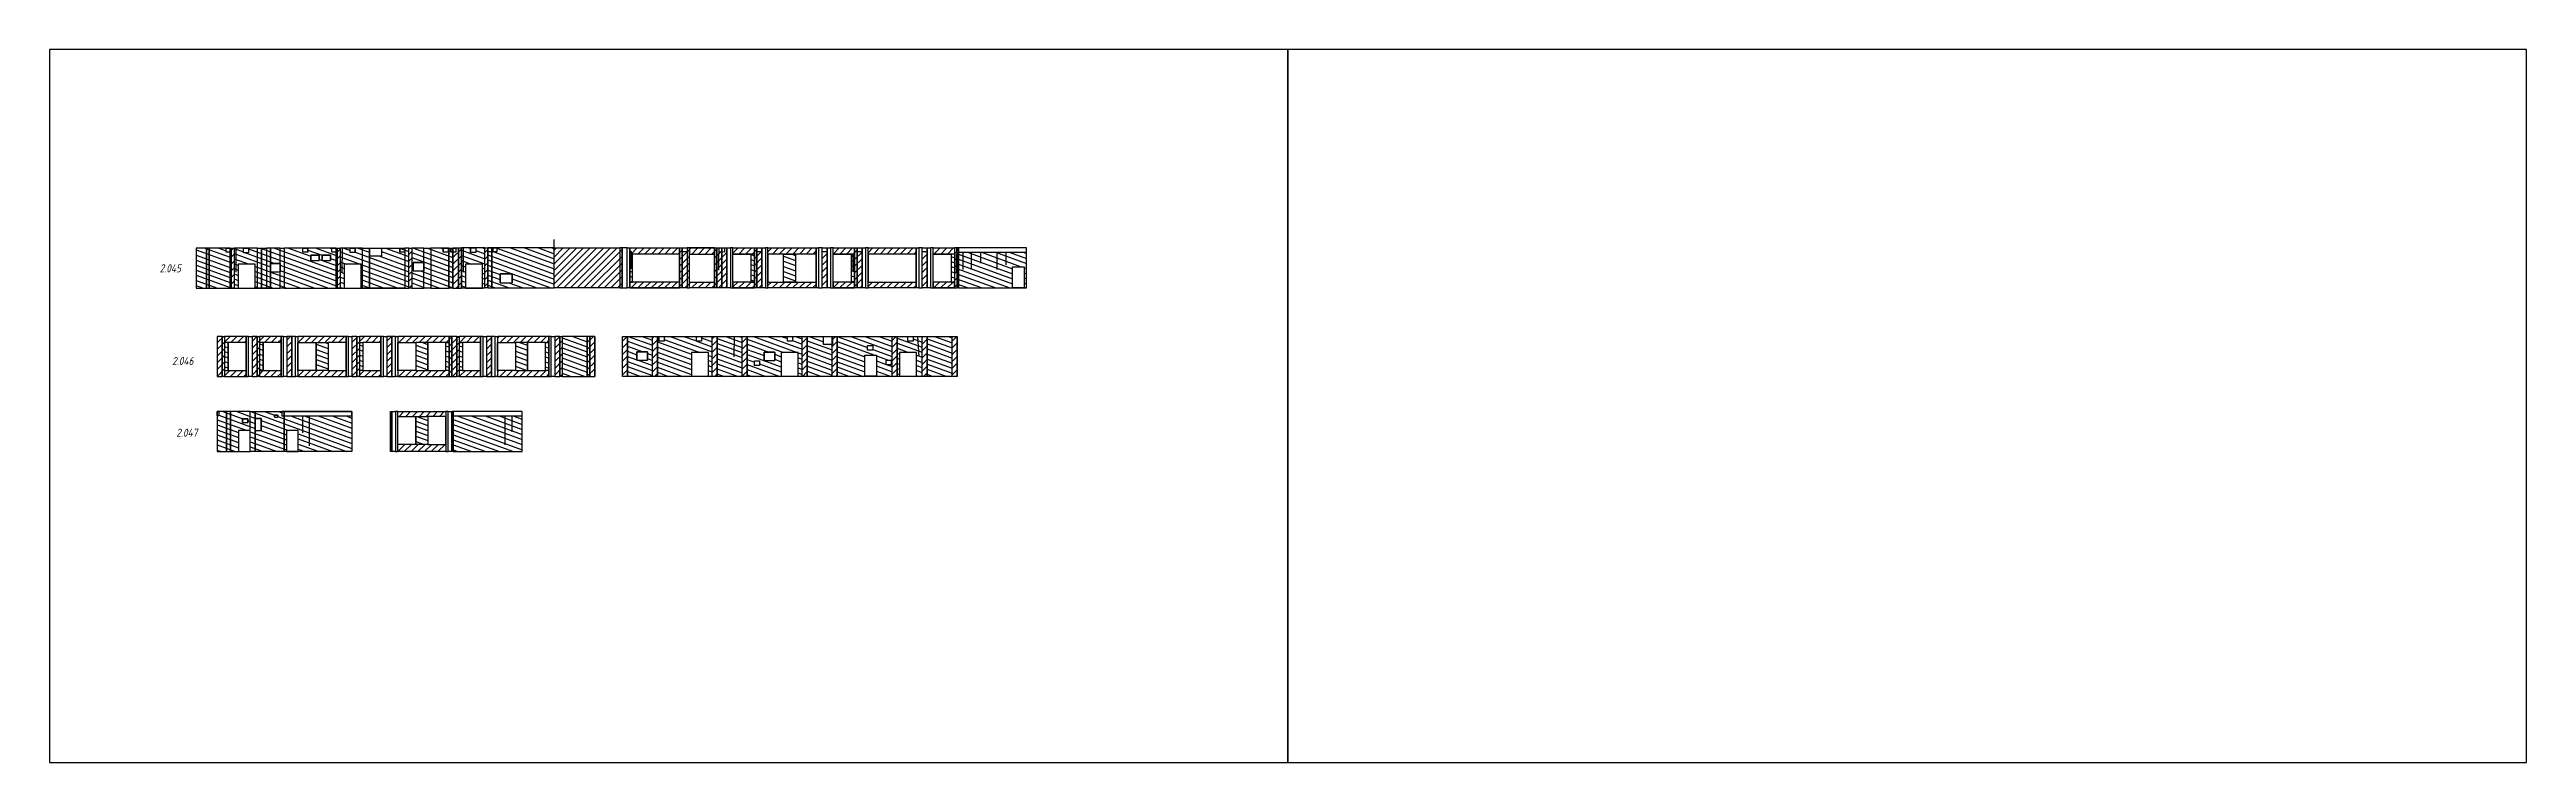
# Model space of a CAD drawing. Header units: millimetres. Extents: x -213536 to 1564669, y -45299 to 942238.
# Drawn here: x 153396 to 401352, y 70501 to 141845 of the extents above; entities that cross this region are included whole.
import ezdxf

# ---------------------------------------------------------------- set-up
doc = ezdxf.new("R2010")
doc.units = ezdxf.units.MM
doc.layers.add('1) мет уголки', color=6, linetype='Continuous')
doc.layers.add('1) серпянка', color=2, linetype='Continuous')
for name, color, linetype, lineweight in [('Марки помещений', 7, 'Continuous', 9), ('Стены', 7, 'Continuous', 9), ('Стены-1', 7, 'Continuous', 13)]:
    doc.layers.add(name, color=color, linetype=linetype, lineweight=lineweight)
doc.styles.add('ISOCPEUR_I_2', font='isocpeui.ttf', dxfattribs={"width": 0.85, "height": 2.3})
pattern_1 = [(45, (349869.95, 15383.3), (-336.7596, 336.7596), [])]

msp = doc.modelspace()

# ---------------------------------------------------------------- texts
at = {"layer": 'Марки помещений', "char_height": 800, "width": 3270.885, "attachment_point": 1, "style": 'ISOCPEUR_I_2'}
for s, insert in [('2.045', (164420.1, 120350.8)), ('2.046', (165670.2, 111082.9)), ('2.047', (166086.9, 103900.7))]:
    msp.add_mtext(s, dxfattribs=dict(at, insert=insert))

# ---------------------------------------------------------------- hatches: boundary and pattern name
at = {"lineweight": 30}
h = msp.add_hatch(dxfattribs=at)
h.set_pattern_fill('ANSI31', color=4, scale=150, angle=115)
h.paths.add_polyline_path([(169367.5, 121973.2), (169117.5, 121973.2), (169117.5, 117973.1), (169367.5, 117973.2)])
h.paths.add_polyline_path([(169117.5, 121973.2), (168067.5, 121973.2), (168067.5, 117972.9), (169117.5, 117973.1)])
h.paths.add_polyline_path([(171467.5, 121973.2), (169367.5, 121973.2), (169367.5, 117973.2), (171467.5, 117973.2)])
h.paths.add_polyline_path([(174217.5, 121973.2), (171867.5, 121973.2), (171867.5, 117973.2), (172267.5, 117973.2), (172267.5, 120367.2), (173967.5, 120367.2), (173967.5, 117973.2), (174217.5, 117973.2)])
h.paths.add_polyline_path([(174617.5, 121973.2), (174217.5, 121973.2), (174217.5, 117973.2), (174617.5, 117973.2)])
h.paths.add_polyline_path([(175117.5, 121973.2), (174617.5, 121973.2), (174617.5, 117973.2), (175117.5, 117973.2)])
h.paths.add_polyline_path([(175517.5, 121973.2), (175117.5, 121973.2), (175117.5, 117973.2), (175517.5, 117973.2)])
h.paths.add_polyline_path([(176467.5, 121973.2), (175517.5, 121973.2), (175517.5, 117973.2), (176467.5, 117973.2)])
h.paths.add_polyline_path([(176867.5, 121973.2), (176467.5, 121973.2), (176467.5, 117973.2), (176867.5, 117973.2)])
h.paths.add_polyline_path([(182079.5, 121973.2), (176867.5, 121973.2), (176867.5, 117973.2), (182079.5, 117973.2)])
h.paths.add_polyline_path([(182179.5, 121973.4), (182079.5, 121973.4), (182079.5, 117973.4), (182179.5, 117973.4)])
h.paths.add_polyline_path([(184723.7, 121979.4), (182479.5, 121979.4), (182479.5, 117979.4), (182879.5, 117979.4), (182879.5, 120373.4), (184579.5, 120373.4), (184579.5, 117979.4), (184723.7, 117979.4)])
h.paths.add_polyline_path([(185423.7, 121979.4), (184723.7, 121979.4), (184723.7, 117979.4), (185423.7, 117979.4)])
h.paths.add_polyline_path([(188973.7, 121979.4), (185423.7, 121979.4), (185423.7, 117979.4), (188973.7, 117979.4)])
h.paths.add_polyline_path([(189373.7, 121979.4), (188973.7, 121979.4), (188973.7, 117979.4), (189373.7, 117979.4)])
h.paths.add_polyline_path([(190873.7, 121979.4), (189673.7, 121979.4), (189673.7, 117979.4), (190873.7, 117979.4)])
h.paths.add_polyline_path([(191573.7, 121979.4), (190873.7, 121979.4), (190873.7, 117979.4), (191573.7, 117979.4)])
h.paths.add_polyline_path([(193373.7, 121979.4), (191573.7, 121979.4), (191573.7, 117979.4), (193373.7, 117979.4)])
h.paths.add_polyline_path([(193773.7, 121979.4), (193373.7, 121979.4), (193373.7, 117979.4), (193773.7, 117979.4)])
h.paths.add_polyline_path([(196973.7, 121985.4), (194623.7, 121985.4), (194623.7, 117985.4), (195023.7, 117985.4), (195023.7, 120379.4), (196723.7, 120379.4), (196723.7, 117985.4), (196973.7, 117985.4)])
h.paths.add_polyline_path([(197673.7, 121985.4), (197273.7, 121985.4), (197273.7, 117985.4), (197673.7, 117985.4)])
h.paths.add_polyline_path([(202873.7, 121985.4), (197673.7, 121985.4), (197673.7, 117985.4), (202873.7, 117985.4)])
h.paths.add_polyline_path([(203923.7, 121985.4), (202873.7, 121985.4), (202873.7, 117985.4), (203923.7, 117985.4)])
h.paths.add_polyline_path([(211751.9, 121373.4), (211473.7, 121373.4), (211473.7, 118573.4), (211751.9, 118573.4)])
h.paths.add_polyline_path([(223961.7, 121373.4), (223611.7, 121373.4), (223611.7, 118573.4), (223961.7, 118573.4)])
h.paths.add_polyline_path([(228083.6, 121373.4), (226883.6, 121373.4), (226883.6, 118573.4), (228083.6, 118573.4)])
h.paths.add_polyline_path([(233981.7, 121373.4), (233631.7, 121373.4), (233631.7, 118573.4), (233981.7, 118573.4)])
h.paths.add_polyline_path([(244001.7, 121373.4), (243651.7, 121373.4), (243651.7, 118573.4), (244001.7, 118573.4)])
h.paths.add_polyline_path([(251201.9, 121985.4), (244401.9, 121985.4), (244401.9, 117985.4), (251201.9, 117985.4)])
h.paths.add_polyline_path([(249800.9, 120103.4), (250956.9, 120103.4), (250956.9, 118003.4), (250956.9, 117997.4), (249800.9, 117997.4)], flags=16)
h.paths.add_polyline_path([(251201.9, 121985.4), (244180, 121985.4), (244180, 121555.4), (251201.9, 121555.4)])
h.paths.add_polyline_path([(172802.6, 121973.2), (173313.5, 121973.2), (173313.5, 121512.2), (172802.6, 121512.2)])
h.paths.add_polyline_path([(176467.5, 120443), (175517.5, 120443), (175517.5, 119592.2), (176467.5, 119592.2)])
h.paths.add_polyline_path([(180681.9, 120743.6), (181521.8, 120743.6), (181521.8, 121258.9), (180681.9, 121258.9)], flags=16)
h.paths.add_polyline_path([(179562.1, 120743.6), (180402, 120743.6), (180402, 121258.9), (179562.1, 121258.9)], flags=16)
h.paths.add_polyline_path([(183495.4, 121979.4), (184006.3, 121979.4), (184006.3, 121518.4), (183495.4, 121518.4)])
h.paths.add_polyline_path([(185423.7, 121979.4), (186623.7, 121979.4), (186623.7, 121179.4), (185423.7, 121179.4)])
h.paths.add_polyline_path([(195543.2, 121985.4), (196054.2, 121985.4), (196054.2, 121524.4), (195543.2, 121524.4)])
h.paths.add_polyline_path([(190873.7, 120533.3), (189807.7, 120533.3), (189807.7, 119694.4), (190873.7, 119694.4)])
h.paths.add_polyline_path([(198504.2, 118498.9), (199704.2, 118498.9), (199704.2, 119398.9), (198504.2, 119398.9)], flags=16)
h.paths.add_polyline_path([(197273.7, 121985.4), (197773.7, 121985.4), (197773.7, 121585.4), (197273.7, 121585.4)])
h.paths.add_polyline_path([(197673.7, 121985.4), (198173.7, 121985.4), (198173.7, 121585.4), (197673.7, 121585.4)])
h.paths.add_polyline_path([(193573.7, 121979.4), (194073.7, 121979.4), (194073.7, 121579.4), (193573.7, 121579.4)])
h.paths.add_polyline_path([(192799.7, 121979.4), (193299.7, 121979.4), (193299.7, 121579.4), (192799.7, 121579.4)])
h.paths.add_polyline_path([(178759.5, 121973.2), (179259.5, 121973.2), (179259.5, 121573.2), (178759.5, 121573.2)])
h.paths.add_polyline_path([(181667.8, 121973.2), (182167.8, 121973.2), (182167.8, 121573.2), (181667.8, 121573.2)])
h.paths.add_polyline_path([(171070.3, 121973.2), (171570.3, 121973.2), (171570.3, 121573.2), (171070.3, 121573.2)])
h = msp.add_hatch(dxfattribs=at)
h.set_pattern_fill('ANSI31', color=2, scale=150)
h.paths.add_polyline_path([(171867.5, 121973.2), (171567.5, 121973.2), (171567.5, 117973.2), (171867.5, 117973.2)])
h.paths.add_polyline_path([(182479.5, 121973.4), (182179.5, 121973.4), (182179.5, 117973.4), (182479.5, 117973.4)])
h.paths.add_polyline_path([(189673.7, 121979.4), (189373.7, 121979.4), (189373.7, 117979.4), (189673.7, 117979.4)])
h.paths.add_polyline_path([(194323.7, 121979.4), (194073.7, 121979.4), (194073.7, 121579.4), (193773.7, 121579.4), (193773.7, 117979.4), (194323.7, 117979.4)])
h.paths.add_polyline_path([(194623.7, 121979.4), (194323.7, 121979.4), (194323.7, 117979.4), (194623.7, 117979.4)])
h.paths.add_polyline_path([(197273.7, 121985.4), (196973.7, 121985.4), (196973.7, 117985.4), (197273.7, 117985.4)])
h.paths.add_polyline_path([(210473.7, 121985.4), (203923.7, 121985.4), (203923.7, 117985.4), (210473.7, 117985.4)])
h.paths.add_polyline_path([(210723.7, 121985.4), (210473.7, 121985.4), (210473.7, 117985.4), (210723.7, 117985.4)])
h.paths.add_polyline_path([(216473.7, 121985.4), (211473.7, 121985.4), (211473.7, 121373.4), (216473.7, 121373.4)])
h.paths.add_polyline_path([(216473.7, 118573.4), (211473.7, 118573.4), (211473.7, 117985.4), (216473.7, 117985.4)])
h.paths.add_polyline_path([(216723.7, 121985.4), (216473.7, 121985.4), (216473.7, 121373.4), (216473.7, 117985.4), (216723.7, 117985.4)])
h.paths.add_polyline_path([(217223.7, 121985.4), (216723.7, 121985.4), (216723.7, 117985.4), (217223.7, 117985.4)])
h.paths.add_polyline_path([(217473.7, 118573.4), (217473.7, 121985.4), (217223.7, 121985.4), (217223.7, 117985.4), (217473.7, 117985.4)])
h.paths.add_polyline_path([(219961.7, 118573.4), (217473.7, 118573.4), (217473.7, 117985.4), (219961.7, 117985.4)])
h.paths.add_polyline_path([(219961.7, 121985.4), (217473.7, 121985.4), (217473.7, 121373.4), (219961.7, 121373.4)])
h.paths.add_polyline_path([(220211.7, 121985.4), (219961.7, 121985.4), (219961.7, 121985.4), (219961.7, 121373.4), (219961.7, 117985.4), (220211.7, 117985.4)])
h.paths.add_polyline_path([(220711.7, 121985.4), (220211.7, 121985.4), (220211.7, 117985.4), (220711.7, 117985.4)])
h.paths.add_polyline_path([(221211.7, 121985.4), (220711.7, 121985.4), (220711.7, 117985.4), (221211.7, 117985.4)])
h.paths.add_polyline_path([(223961.7, 121985.4), (221811.7, 121985.4), (221811.7, 121373.4), (223961.7, 121373.4)])
h.paths.add_polyline_path([(223961.7, 118573.4), (221811.7, 118573.4), (221811.7, 117985.4), (223961.7, 117985.4)])
h.paths.add_polyline_path([(224711.7, 121985.4), (224211.7, 121985.4), (224211.7, 117985.4), (224711.7, 117985.4)])
h.paths.add_polyline_path([(224211.7, 121985.4), (223961.7, 121985.4), (223961.7, 121373.4), (223961.7, 117985.4), (224211.7, 117985.4)])
h.paths.add_polyline_path([(230131.7, 118573.4), (228083.6, 118573.4), (228083.6, 118573.4), (226883.6, 118573.4), (225311.7, 118573.4), (225311.7, 117985.4), (230131.7, 117985.4)])
h.paths.add_polyline_path([(230131.7, 121985.4), (225311.7, 121985.4), (225311.7, 121373.4), (230131.7, 121373.4)])
h.paths.add_polyline_path([(231231.7, 121985.4), (230731.7, 121985.4), (230731.7, 117985.4), (231231.7, 117985.4)])
h.paths.add_polyline_path([(233981.7, 121985.4), (231831.7, 121985.4), (231831.7, 121373.4), (233981.7, 121373.4)])
h.paths.add_polyline_path([(233981.7, 118573.4), (233631.7, 118573.4), (231831.7, 118573.4), (231831.7, 117985.4), (233981.7, 117985.4)])
h.paths.add_polyline_path([(234231.7, 121985.4), (233981.7, 121985.4), (233981.7, 121373.4), (233981.7, 117985.4), (234231.7, 117985.4)])
h.paths.add_polyline_path([(234731.7, 121985.4), (234231.7, 121985.4), (234231.7, 117985.4), (234731.7, 117985.4)])
h.paths.add_polyline_path([(240151.7, 118573.4), (235331.7, 118573.4), (235331.7, 117985.4), (240151.7, 117985.4)])
h.paths.add_polyline_path([(240151.7, 121985.4), (235331.7, 121985.4), (235331.7, 121373.4), (240151.7, 121373.4)])
h.paths.add_polyline_path([(241251.7, 121985.4), (240751.7, 121985.4), (240751.7, 117985.4), (241251.7, 117985.4)])
h.paths.add_polyline_path([(244001.7, 121985.4), (241851.7, 121985.4), (241851.7, 121373.4), (244001.7, 121373.4)])
h.paths.add_polyline_path([(244001.7, 118573.4), (243651.7, 118573.4), (241851.7, 118573.4), (241851.7, 117985.4), (244001.7, 117985.4)])
h.paths.add_polyline_path([(244251.9, 121985.4), (244001.7, 121985.4), (244001.7, 117985.4), (244251.9, 117985.4)])
h.paths.add_polyline_path([(244401.9, 121985.4), (244251.9, 121985.4), (244251.9, 117985.4), (244401.9, 117985.4)])
h.paths.add_polyline_path([(240751.7, 121985.4), (241251.7, 121985.4), (241251.7, 121585.4), (240751.7, 121585.4)], flags=17)
h.paths.add_polyline_path([(234231.7, 121985.4), (234731.7, 121985.4), (234731.7, 121585.4), (234231.7, 121585.4)], flags=17)
h.paths.add_polyline_path([(224211.7, 121985.4), (224711.7, 121985.4), (224711.7, 121585.4), (224211.7, 121585.4)], flags=17)
h.paths.add_polyline_path([(230731.7, 121985.4), (231231.7, 121985.4), (231231.7, 121585.4), (230731.7, 121585.4)], flags=17)
h.paths.add_polyline_path([(216723.7, 121985.4), (217223.7, 121985.4), (217223.7, 121585.4), (216723.7, 121585.4)], flags=17)
h.paths.add_polyline_path([(220211.7, 121985.7), (221211.7, 121985.7), (221211.7, 121585.7), (220211.7, 121585.7)])
h = msp.add_hatch(dxfattribs=at)
h.set_pattern_fill('ANSI31', color=2, scale=150)
h.set_pattern_definition(pattern_1)
h.paths.add_polyline_path([(238245.5, 113136), (237745.5, 113136), (237745.5, 109136), (238245.5, 109136)])
h.paths.add_polyline_path([(241245.5, 113136), (240745.5, 113136), (240745.5, 109136), (241245.5, 109136)])
h.paths.add_polyline_path([(244245.5, 113136), (243745.5, 113136), (243745.5, 109136), (244245.5, 109136)])
h.paths.add_polyline_path([(211245.5, 113136), (210745.5, 113136), (210745.5, 109136), (211245.5, 109136)])
h.paths.add_polyline_path([(214245.5, 113136), (213745.5, 113136), (213745.5, 109136), (214245.5, 109136)])
h.paths.add_polyline_path([(220245.5, 113136), (219745.5, 113136), (219745.5, 109136), (220245.5, 109136)])
h.paths.add_polyline_path([(223245.5, 113136), (222745.5, 113136), (222745.5, 109136), (223245.5, 109136)])
h.paths.add_polyline_path([(229245.5, 113136), (228745.5, 113136), (228745.5, 109136), (229245.5, 109136)])
h.paths.add_polyline_path([(232245.5, 113136), (231745.5, 113136), (231745.5, 109136), (232245.5, 109136)])
h.paths.add_polyline_path([(170673.8, 113124), (170173.8, 113124), (170173.8, 109124), (170673.8, 109124)])
h.paths.add_polyline_path([(170923.8, 113124), (170673.8, 113124), (170673.8, 109124), (170923.8, 109124)])
h.paths.add_polyline_path([(173073.8, 113130), (170923.8, 113130), (170923.8, 112524), (171273.8, 112524), (173073.8, 112524)])
h.paths.add_polyline_path([(173073.8, 109724), (171273.8, 109724), (170923.8, 109724), (170923.8, 109130), (173073.8, 109130)])
h.paths.add_polyline_path([(174167.8, 113124), (173667.8, 113124), (173667.8, 109124), (174167.8, 109124)])
h.paths.add_polyline_path([(174417.8, 113124), (174167.8, 113124), (174167.8, 109124), (174417.8, 109124)])
h.paths.add_polyline_path([(176567.8, 109718), (174767.8, 109718), (174417.8, 109718), (174417.8, 109124), (176567.8, 109124)])
h.paths.add_polyline_path([(176567.8, 113124), (174417.8, 113124), (174417.8, 112518), (174767.8, 112518), (176567.8, 112518)])
h.paths.add_polyline_path([(177661.8, 113118), (177161.8, 113118), (177161.8, 109118), (177661.8, 109118)])
h.paths.add_polyline_path([(183075.8, 109724), (181275.8, 109724), (180075.8, 109724), (178255.8, 109724), (178255.8, 109118), (183075.8, 109118)])
h.paths.add_polyline_path([(183075.8, 113118), (178255.8, 113118), (178255.8, 112524), (180075.8, 112524), (181275.8, 112524), (183075.8, 112524)])
h.paths.add_polyline_path([(184169.8, 113112), (183669.8, 113112), (183669.8, 109112), (184169.8, 109112)])
h.paths.add_polyline_path([(184419.8, 113112), (184169.8, 113112), (184169.8, 109112), (184419.8, 109112)])
h.paths.add_polyline_path([(186569.8, 113112), (184431.8, 113112), (184431.8, 112524), (184769.8, 112524), (186569.8, 112524)])
h.paths.add_polyline_path([(186569.8, 109724), (184769.8, 109724), (184431.8, 109724), (184431.8, 109112), (186569.8, 109112)])
h.paths.add_polyline_path([(187663.8, 113124), (187163.8, 113124), (187163.8, 109124), (187663.8, 109124)])
h.paths.add_polyline_path([(193407.8, 109724), (193057.8, 109724), (191257.8, 109724), (190057.8, 109724), (188257.8, 109724), (188257.8, 109124), (193407.8, 109124)])
h.paths.add_polyline_path([(193407.8, 113124), (188257.8, 113124), (188257.8, 112524), (190057.8, 112524), (191257.8, 112524), (193057.8, 112524), (193407.8, 112524)])
h.paths.add_polyline_path([(196545.8, 113124), (194407.8, 113124), (194407.8, 112536), (194745.8, 112536), (196545.8, 112536)])
h.paths.add_polyline_path([(193657.8, 113124), (193407.8, 113124), (193407.8, 112524), (193407.8, 109124), (193657.8, 109124)])
h.paths.add_polyline_path([(194157.8, 113124), (193657.8, 113124), (193657.8, 109124), (194157.8, 109124)])
h.paths.add_polyline_path([(194407.8, 113124), (194157.8, 113124), (194157.8, 109124), (194407.8, 109124)])
h.paths.add_polyline_path([(196545.8, 109736), (194745.8, 109736), (194407.8, 109736), (194407.8, 109124), (196545.8, 109124)])
h.paths.add_polyline_path([(197639.8, 113136), (197139.8, 113136), (197139.8, 109136), (197639.8, 109136)])
h.paths.add_polyline_path([(203383.8, 109736), (203033.8, 109736), (201233.8, 109736), (200033.8, 109736), (198233.8, 109736), (198233.8, 109136), (203383.8, 109136)])
h.paths.add_polyline_path([(203383.8, 113136), (198233.8, 113136), (198233.8, 112536), (200033.8, 112536), (201233.8, 112536), (203033.8, 112536), (203383.8, 112536)])
h.paths.add_polyline_path([(204477.8, 113136), (203977.8, 113136), (203977.8, 109136), (204477.8, 109136)])
h.paths.add_polyline_path([(204727.8, 113136), (204477.8, 113136), (204477.8, 109136), (204727.8, 109136)])
h.paths.add_polyline_path([(207477.8, 113136), (207227.8, 113136), (207227.8, 109136), (207477.8, 109136)])
h.paths.add_polyline_path([(207977.8, 113136), (207477.8, 113136), (207477.8, 109136), (207977.8, 109136)])
h = msp.add_hatch(dxfattribs=at)
h.set_pattern_fill('ANSI31', color=4, scale=150, angle=115)
h.paths.add_polyline_path([(231745.5, 113136), (229245.5, 113136), (229245.5, 109136), (231745.5, 109136)])
h.paths.add_polyline_path([(237745.5, 113136), (232245.5, 113136), (232245.5, 109136), (235019.5, 109136), (235019.5, 111248), (236175.5, 111248), (236175.5, 109136), (237745.5, 109136)])
h.paths.add_polyline_path([(240745.5, 113136), (238245.5, 113136), (238245.5, 109136), (238483, 109136), (238483, 111542), (240183, 111542), (240183, 109136), (240745.5, 109136)])
h.paths.add_polyline_path([(243745.5, 113136), (241245.5, 113136), (241245.5, 109136), (243745.5, 109136)])
h.paths.add_polyline_path([(213745.5, 113136), (211245.5, 113136), (211245.5, 109136), (213745.5, 109136)])
h.paths.add_polyline_path([(217651.5, 111542), (219351.5, 111542), (219351.5, 109136), (219745.5, 109136), (219745.5, 113136), (214245.5, 113136), (214245.5, 109136), (217651.5, 109136)])
h.paths.add_polyline_path([(222745.5, 113136), (220245.5, 113136), (220245.5, 109136), (222745.5, 109136)])
h.paths.add_polyline_path([(228745.5, 113136), (223245.5, 113136), (223245.5, 109136), (226651.5, 109136), (226651.5, 111542), (228351.5, 111542), (228351.5, 109136), (228745.5, 109136)])
h.paths.add_polyline_path([(171273.8, 112524), (170923.8, 112524), (170923.8, 109724), (171273.8, 109724)])
h.paths.add_polyline_path([(174767.8, 112518), (174417.8, 112518), (174417.8, 109718), (174767.8, 109718)])
h.paths.add_polyline_path([(181275.8, 112524), (180075.8, 112524), (180075.8, 109724), (181275.8, 109724)])
h.paths.add_polyline_path([(184769.8, 112524), (184431.8, 112524), (184431.8, 109724), (184769.8, 109724)])
h.paths.add_polyline_path([(191257.8, 112524), (190057.8, 112524), (190057.8, 109724), (191257.8, 109724)])
h.paths.add_polyline_path([(193407.8, 112524), (193057.8, 112524), (193057.8, 109724), (193407.8, 109724)])
h.paths.add_polyline_path([(194745.8, 112536), (194407.8, 112536), (194407.8, 109736), (194745.8, 109736)])
h.paths.add_polyline_path([(201233.8, 112536), (200033.8, 112536), (200033.8, 109736), (201233.8, 109736)])
h.paths.add_polyline_path([(203383.8, 112536), (203033.8, 112536), (203033.8, 109736), (203383.8, 109736)])
h.paths.add_polyline_path([(207227.8, 113136), (204727.8, 113136), (204727.8, 109136), (207227.8, 109136)])
h.paths.add_polyline_path([(239325.1, 113136), (239836.1, 113136), (239836.1, 112675.1), (239325.1, 112675.1)])
h.paths.add_polyline_path([(237146.3, 110754), (237657.2, 110754), (237657.2, 110293), (237146.3, 110293)], flags=16)
h.paths.add_polyline_path([(235291.3, 112211.5), (235802.2, 112211.5), (235802.2, 111750.5), (235291.3, 111750.5)], flags=16)
h.paths.add_polyline_path([(227255.6, 113136), (227766.5, 113136), (227766.5, 112675.1), (227255.6, 112675.1)])
h.paths.add_polyline_path([(230890.5, 113136), (231773.4, 113136), (231773.4, 112339.4), (230890.5, 112339.4)])
h.paths.add_polyline_path([(225989.2, 111570), (224923.3, 111570), (224923.3, 110731.2), (225989.2, 110731.2)], flags=16)
h.paths.add_polyline_path([(223962.3, 110694.4), (224473.3, 110694.4), (224473.3, 110233.4), (223962.3, 110233.4)], flags=16)
h.paths.add_polyline_path([(218162.4, 113136), (218673.4, 113136), (218673.4, 112675.1), (218162.4, 112675.1)])
h.paths.add_polyline_path([(214413.8, 113136), (214924.7, 113136), (214924.7, 112675.1), (214413.8, 112675.1)])
h.paths.add_polyline_path([(213248.5, 111591), (212182.5, 111591), (212182.5, 110752.2), (213248.5, 110752.2)], flags=16)
h = msp.add_hatch(dxfattribs=at)
h.set_pattern_fill('ANSI31', color=4, scale=150, angle=115)
h.paths.add_polyline_path([(191258, 105132.2), (190058, 105132.2), (190058, 102332.2), (191258, 102332.2)])
h.paths.add_polyline_path([(171523.8, 105607.4), (171123.8, 105607.4), (171123.8, 101607.4), (171523.8, 101607.4)])
h.paths.add_polyline_path([(173473.8, 105607.4), (171523.8, 105607.4), (171523.8, 101607.4), (172317.8, 101607.4), (172317.8, 103713.4), (173473.8, 103713.4)])
h.paths.add_polyline_path([(173967.8, 105607.4), (173473.8, 105607.4), (173473.8, 101607.4), (173967.8, 101607.4)])
h.paths.add_polyline_path([(176867.8, 105607.4), (173967.8, 105607.4), (173967.8, 101607.4), (176867.8, 101607.4)])
h.paths.add_polyline_path([(183667.8, 105607.4), (176867.8, 105607.4), (176867.8, 101607.4), (183667.8, 101607.4)])
h.paths.add_polyline_path([(178268.8, 103725.4), (178268.8, 101625.4), (178268.8, 101619.4), (177112.8, 101619.4), (177112.8, 103725.4)], flags=16)
h.paths.add_polyline_path([(171123.8, 105607.4), (170173.8, 105607.4), (170173.8, 101607.4), (171123.8, 101607.4)])
h.paths.add_polyline_path([(193810.5, 105606.2), (193810.5, 101606.2), (200710.5, 101606.2), (200710.5, 105606.2)])
h.paths.add_polyline_path([(173967.8, 103729.4), (174567.8, 103729.4), (174567.8, 104929.4), (173967.8, 104929.4)])
h.paths.add_polyline_path([(175913.9, 105044.3), (176245.2, 105044.3), (176245.2, 105271.3), (175913.9, 105271.3)], flags=16)
h.paths.add_polyline_path([(183667.8, 105607.4), (176645.9, 105607.4), (176645.9, 105177.4), (183667.8, 105177.4)])
h.paths.add_polyline_path([(200710.5, 105606.2), (193688.6, 105606.2), (193688.6, 105176.2), (200710.5, 105176.2)])
h.paths.add_polyline_path([(170173.8, 105607.4), (170357.2, 105607.4), (170357.2, 105180), (170173.8, 105180)])
h.paths.add_polyline_path([(172715.4, 104532.8), (173258.4, 104532.8), (173258.4, 104885.9), (172715.4, 104885.9)], flags=16)
h = msp.add_hatch(dxfattribs=at)
h.set_pattern_fill('ANSI31', color=2, scale=150)
h.set_pattern_definition(pattern_1)
h.paths.add_polyline_path([(193058, 105607.4), (188258, 105607.4), (188258, 105132.2), (190058, 105132.2), (191258, 105132.2), (193058, 105132.2)])
h.paths.add_polyline_path([(193058, 102332.2), (191258, 102332.2), (190058, 102332.2), (188258, 102332.2), (188258, 101607.4), (193058, 101607.4)])
h.paths.add_polyline_path([(187667.5, 105607.4), (187517.5, 105607.4), (187517.5, 101607.4), (187667.5, 101607.4)])
h.paths.add_polyline_path([(193810.5, 105606.2), (193660.5, 105606.2), (193660.5, 101606.2), (193810.5, 101606.2)])

# ---------------------------------------------------------------- linework, layer by layer
at = {"color": 4, "lineweight": 30}
for p, q in [((168067.5, 117972.9), (169117.5, 117973.1)), ((169117.5, 117973.1), (169367.5, 117973.2)), ((169367.5, 117973.2), (171467.5, 117973.2)), ((171467.5, 117973.2), (171567.5, 117973.2)), ((182079.5, 117973.4), (182179.5, 117973.4)), ((184723.7, 117979.4), (185423.7, 117979.4)), ((185423.7, 117979.4), (188973.7, 117979.4)), ((188973.7, 117979.4), (189373.7, 117979.4))]:
    msp.add_line(p, q, dxfattribs=at)
at = {"color": 2, "lineweight": 30}
for points in [[(153395.9, 70500.8), (277374, 70500.8), (277374, 141844.5), (153395.9, 141844.5)], [(277374, 70500.8), (401352.1, 70500.8), (401352.1, 141844.5), (277374, 141844.5)], [(171567.5, 121973.2), (171867.5, 121973.2), (171867.5, 117973.2), (171567.5, 117973.2)], [(182179.5, 121973.4), (182479.5, 121973.4), (182479.5, 117973.4), (182179.5, 117973.4)], [(189373.7, 121979.4), (189673.7, 121979.4), (189673.7, 117979.4), (189373.7, 117979.4)], [(193773.7, 117979.4), (194323.7, 117979.4), (194323.7, 121979.4), (193773.7, 121979.4)], [(194623.7, 117979.4), (194623.7, 121979.4), (194323.7, 121979.4), (194323.7, 117979.4)], [(196973.7, 121985.4), (197273.7, 121985.4), (197273.7, 117985.4), (196973.7, 117985.4)], [(203923.7, 117985.4), (203923.7, 121985.4), (210473.7, 121985.4), (210473.7, 117985.4)], [(210473.7, 117985.4), (210723.7, 117985.4), (210723.7, 121985.4), (210473.7, 121985.4)], [(216473.7, 117985.4), (211473.7, 117985.4), (211473.7, 121985.4), (216473.7, 121985.4)], [(216473.7, 121373.4), (211473.7, 121373.4), (211473.7, 121985.4), (216473.7, 121985.4)], [(216473.7, 117985.4), (216473.7, 121985.4), (216723.7, 121985.4), (216723.7, 117985.4)], [(217223.7, 117985.4), (216723.7, 117985.4), (216723.7, 121985.4), (217223.7, 121985.4)], [(217473.7, 117985.4), (217473.7, 121985.4), (217223.7, 121985.4), (217223.7, 117985.4)], [(219961.7, 117985.4), (217473.7, 117985.4), (217473.7, 121985.4), (219961.7, 121985.4)], [(219961.7, 121985.4), (217473.7, 121985.4), (217473.7, 121373.4), (219961.7, 121373.4)], [(219961.7, 117985.4), (219961.7, 121985.4), (220211.7, 121985.4), (220211.7, 117985.4)], [(220711.7, 117985.4), (220211.7, 117985.4), (220211.7, 121985.4), (220711.7, 121985.4)], [(221211.7, 117985.4), (220711.7, 117985.4), (220711.7, 121985.4), (221211.7, 121985.4)], [(223961.7, 117985.4), (221811.7, 117985.4), (221811.7, 121985.4), (223961.7, 121985.4)], [(223961.7, 121373.4), (221811.7, 121373.4), (221811.7, 121985.4), (223961.7, 121985.4)], [(223961.7, 117985.4), (223961.7, 121985.4), (224211.7, 121985.4), (224211.7, 117985.4)], [(224711.7, 117985.4), (224211.7, 117985.4), (224211.7, 121985.4), (224711.7, 121985.4)], [(230131.7, 117985.4), (225311.7, 117985.4), (225311.7, 121985.4), (230131.7, 121985.4)], [(231231.7, 117985.4), (230731.7, 117985.4), (230731.7, 121985.4), (231231.7, 121985.4)], [(233981.7, 117985.4), (231831.7, 117985.4), (231831.7, 121985.4), (233981.7, 121985.4)], [(233981.7, 121373.4), (231831.7, 121373.4), (231831.7, 121985.4), (233981.7, 121985.4)], [(233981.7, 117985.4), (233981.7, 121985.4), (234231.7, 121985.4), (234231.7, 117985.4)], [(234731.7, 117985.4), (234231.7, 117985.4), (234231.7, 121985.4), (234731.7, 121985.4)], [(240151.7, 117985.4), (235331.7, 117985.4), (235331.7, 121985.4), (240151.7, 121985.4)], [(241251.7, 117985.4), (240751.7, 117985.4), (240751.7, 121985.4), (241251.7, 121985.4)], [(244001.7, 117985.4), (241851.7, 117985.4), (241851.7, 121985.4), (244001.7, 121985.4)], [(244001.7, 121373.4), (241851.7, 121373.4), (241851.7, 121985.4), (244001.7, 121985.4)], [(244251.9, 117985.4), (244251.9, 121985.4), (244001.7, 121985.4), (244001.7, 117985.4)], [(244401.9, 117985.4), (244251.9, 117985.4), (244251.9, 121985.4), (244401.9, 121985.4)], [(223611.7, 118573.4), (221811.7, 118573.4), (221811.7, 121373.4), (223611.7, 121373.4)], [(230131.7, 121373.4), (225311.7, 121373.4), (225311.7, 118573.4), (230131.7, 118573.4)], [(228083.6, 118573.4), (226883.6, 118573.4), (226883.6, 121373.4), (228083.6, 121373.4)], [(233631.7, 118573.4), (231831.7, 118573.4), (231831.7, 121373.4), (233631.7, 121373.4)], [(240151.7, 121373.4), (235331.7, 121373.4), (235331.7, 118573.4), (240151.7, 118573.4)], [(243651.7, 118573.4), (241851.7, 118573.4), (241851.7, 121373.4), (243651.7, 121373.4)], [(216473.7, 118573.4), (211473.7, 118573.4), (211473.7, 117985.4), (216473.7, 117985.4)], [(219961.7, 117985.4), (217473.7, 117985.4), (217473.7, 118573.4), (219961.7, 118573.4)], [(223961.7, 118573.4), (221811.7, 118573.4), (221811.7, 117985.4), (223961.7, 117985.4)], [(233981.7, 118573.4), (231831.7, 118573.4), (231831.7, 117985.4), (233981.7, 117985.4)], [(244001.7, 118573.4), (241851.7, 118573.4), (241851.7, 117985.4), (244001.7, 117985.4)], [(170173.8, 109124), (170673.8, 109124), (170673.8, 113124), (170173.8, 113124)], [(170673.8, 109124), (170673.8, 113124), (170923.8, 113124), (170923.8, 109124)], [(173667.8, 109124), (174167.8, 109124), (174167.8, 113124), (173667.8, 113124)], [(174167.8, 109124), (174167.8, 113124), (174417.8, 113124), (174417.8, 109124)], [(174417.8, 109124), (176567.8, 109124), (176567.8, 113124), (174417.8, 113124)], [(177161.8, 109118), (177661.8, 109118), (177661.8, 113118), (177161.8, 113118)], [(178255.8, 109118), (183075.8, 109118), (183075.8, 113118), (178255.8, 113118)], [(178255.8, 112524), (180075.8, 112524), (180075.8, 109724), (178255.8, 109724)], [(181275.8, 109724), (183075.8, 109724), (183075.8, 112524), (181275.8, 112524)], [(183669.8, 109112), (184169.8, 109112), (184169.8, 113112), (183669.8, 113112)], [(184169.8, 109112), (184169.8, 113112), (184419.8, 113112), (184419.8, 109112)], [(184431.8, 109112), (186569.8, 109112), (186569.8, 113112), (184431.8, 113112)], [(184769.8, 109724), (186569.8, 109724), (186569.8, 112524), (184769.8, 112524)], [(187163.8, 109124), (187663.8, 109124), (187663.8, 113124), (187163.8, 113124)], [(188257.8, 109124), (193407.8, 109124), (193407.8, 113124), (188257.8, 113124)], [(190057.8, 109724), (188257.8, 109724), (188257.8, 112524), (190057.8, 112524)], [(191257.8, 109724), (193057.8, 109724), (193057.8, 112524), (191257.8, 112524)], [(193657.8, 109124), (193657.8, 113124), (193407.8, 113124), (193407.8, 109124)], [(193657.8, 109124), (194157.8, 109124), (194157.8, 113124), (193657.8, 113124)], [(194157.8, 109124), (194157.8, 113124), (194407.8, 113124), (194407.8, 109124)], [(194407.8, 109124), (196545.8, 109124), (196545.8, 113124), (194407.8, 113124)], [(194745.8, 109736), (196545.8, 109736), (196545.8, 112536), (194745.8, 112536)], [(197139.8, 109136), (197639.8, 109136), (197639.8, 113136), (197139.8, 113136)], [(198233.8, 109136), (203383.8, 109136), (203383.8, 113136), (198233.8, 113136)], [(200033.8, 109736), (198233.8, 109736), (198233.8, 112536), (200033.8, 112536)], [(201233.8, 109736), (203033.8, 109736), (203033.8, 112536), (201233.8, 112536)], [(203977.8, 109136), (204477.8, 109136), (204477.8, 113136), (203977.8, 113136)], [(204477.8, 109136), (204477.8, 113136), (204727.8, 113136), (204727.8, 109136)], [(207477.8, 109136), (207477.8, 113136), (207227.8, 113136), (207227.8, 109136)], [(207477.8, 109136), (207977.8, 109136), (207977.8, 113136), (207477.8, 113136)], [(210745.5, 113136), (244245.5, 113136), (244245.5, 109136), (210745.5, 109136)], [(211245.5, 109136), (210745.5, 109136), (210745.5, 113136), (211245.5, 113136)], [(214245.5, 109136), (213745.5, 109136), (213745.5, 113136), (214245.5, 113136)], [(220245.5, 109136), (219745.5, 109136), (219745.5, 113136), (220245.5, 113136)], [(223245.5, 109136), (222745.5, 109136), (222745.5, 113136), (223245.5, 113136)], [(229245.5, 109136), (228745.5, 109136), (228745.5, 113136), (229245.5, 113136)], [(232245.5, 109136), (231745.5, 109136), (231745.5, 113136), (232245.5, 113136)], [(238245.5, 109136), (237745.5, 109136), (237745.5, 113136), (238245.5, 113136)], [(241245.5, 109136), (240745.5, 109136), (240745.5, 113136), (241245.5, 113136)], [(244245.5, 109136), (243745.5, 109136), (243745.5, 113136), (244245.5, 113136)], [(187517.5, 105607.4), (187667.5, 105607.4), (187667.5, 101607.4), (187517.5, 101607.4)], [(188258, 105607.4), (193058, 105607.4), (193058, 101607.4), (188258, 101607.4)], [(190058, 102332.2), (188258, 102332.2), (188258, 105132.2), (190058, 105132.2)], [(191258, 102332.2), (193058, 102332.2), (193058, 105132.2), (191258, 105132.2)], [(193810.5, 101606.2), (193660.5, 101606.2), (193660.5, 105606.2), (193810.5, 105606.2)]]:
    msp.add_lwpolyline(points, close=True, dxfattribs=at)
at = {"color": 4, "lineweight": 30}
for points in [[(168067.5, 117972.9), (169117.5, 117972.9), (169117.5, 121973.2), (168067.5, 121973.2)], [(169117.5, 117973.1), (169367.5, 117973.1), (169367.5, 121973.2), (169117.5, 121973.2)], [(169367.5, 117973.2), (171467.5, 117973.2), (171467.5, 121973.2), (169367.5, 121973.2)], [(171467.5, 121973.2), (171567.5, 121973.2), (171567.5, 117973.2), (171467.5, 117973.2)], [(171867.5, 117973.2), (174217.5, 117973.2), (174217.5, 121973.2), (171867.5, 121973.2)], [(174617.5, 117973.2), (174217.5, 117973.2), (174217.5, 121973.2), (174617.5, 121973.2)], [(175117.5, 117973.2), (174617.5, 117973.2), (174617.5, 121973.2), (175117.5, 121973.2)], [(175117.5, 117973.2), (175517.5, 117973.2), (175517.5, 121973.2), (175117.5, 121973.2)], [(175517.5, 117973.2), (176467.5, 117973.2), (176467.5, 121973.2), (175517.5, 121973.2)], [(176467.5, 117973.2), (176467.5, 121973.2), (176867.5, 121973.2), (176867.5, 117973.2)], [(176867.5, 117973.2), (182079.5, 117973.2), (182079.5, 121973.2), (176867.5, 121973.2)], [(182079.5, 121973.4), (182179.5, 121973.4), (182179.5, 117973.4), (182079.5, 117973.4)], [(182479.5, 117979.4), (184723.7, 117979.4), (184723.7, 121979.4), (182479.5, 121979.4)], [(184723.7, 121979.4), (185423.7, 121979.4), (185423.7, 117979.4), (184723.7, 117979.4)], [(188973.7, 117979.4), (185423.7, 117979.4), (185423.7, 121979.4), (188973.7, 121979.4)], [(189373.7, 121979.4), (188973.7, 121979.4), (188973.7, 117979.4), (189373.7, 117979.4)], [(189673.7, 117979.4), (190873.7, 117979.4), (190873.7, 121979.4), (189673.7, 121979.4)], [(190873.7, 117979.4), (190873.7, 121979.4), (191573.7, 121979.4), (191573.7, 117979.4)], [(191573.7, 117979.4), (193373.7, 117979.4), (193373.7, 121979.4), (191573.7, 121979.4)], [(193373.7, 117979.4), (193373.7, 121979.4), (193773.7, 121979.4), (193773.7, 117979.4)], [(194623.7, 117985.4), (196973.7, 117985.4), (196973.7, 121985.4), (194623.7, 121985.4)], [(197673.7, 117985.4), (197673.7, 121985.4), (197273.7, 121985.4), (197273.7, 117985.4)], [(197673.7, 117985.4), (203923.7, 117985.4), (203923.7, 121985.4), (197673.7, 121985.4)], [(251201.9, 117985.4), (251201.9, 121985.4), (244401.9, 121985.4), (244401.9, 117985.4)], [(170923.8, 109130), (173073.8, 109130), (173073.8, 113130), (170923.8, 113130)], [(171273.8, 109724), (173073.8, 109724), (173073.8, 112524), (171273.8, 112524)], [(174767.8, 109718), (176567.8, 109718), (176567.8, 112518), (174767.8, 112518)], [(180075.8, 112524), (181275.8, 112524), (181275.8, 109724), (180075.8, 109724)], [(204727.8, 109136), (207227.8, 109136), (207227.8, 113136), (204727.8, 113136)], [(171123.8, 105607.4), (170173.8, 105607.4), (170173.8, 101607.4), (171123.8, 101607.4)], [(171523.8, 101607.4), (171523.8, 105607.4), (171123.8, 105607.4), (171123.8, 101607.4)], [(171523.8, 101607.4), (173473.8, 101607.4), (173473.8, 105607.4), (171523.8, 105607.4)], [(173473.8, 101607.4), (173473.8, 105607.4), (173967.8, 105607.4), (173967.8, 101607.4)], [(173967.8, 105607.4), (176867.8, 105607.4), (176867.8, 101607.4), (173967.8, 101607.4)], [(176867.8, 101607.4), (176867.8, 105607.4), (183667.8, 105607.4), (183667.8, 101607.4)], [(193810.5, 105606.2), (193810.5, 101606.2), (200710.5, 101606.2), (200710.5, 105606.2)]]:
    msp.add_lwpolyline(points, close=True, dxfattribs=at)
at = {"color": 4}
for points in [[(171070.3, 121973.2), (171570.3, 121973.2), (171570.3, 121573.2), (171070.3, 121573.2)], [(172802.6, 121973.2), (173313.5, 121973.2), (173313.5, 121512.2), (172802.6, 121512.2)], [(178759.5, 121973.2), (179259.5, 121973.2), (179259.5, 121573.2), (178759.5, 121573.2)], [(181667.8, 121973.2), (182167.8, 121973.2), (182167.8, 121573.2), (181667.8, 121573.2)], [(183495.4, 121979.4), (184006.3, 121979.4), (184006.3, 121518.4), (183495.4, 121518.4)], [(185423.7, 121979.4), (186623.7, 121979.4), (186623.7, 121179.4), (185423.7, 121179.4)], [(188463.9, 121979.4), (188963.9, 121979.4), (188963.9, 121579.4), (188463.9, 121579.4)], [(192799.7, 121979.4), (193299.7, 121979.4), (193299.7, 121579.4), (192799.7, 121579.4)], [(193573.7, 121979.4), (194073.7, 121979.4), (194073.7, 121579.4), (193573.7, 121579.4)], [(195543.2, 121985.4), (196054.2, 121985.4), (196054.2, 121524.4), (195543.2, 121524.4)], [(197273.7, 121985.4), (197773.7, 121985.4), (197773.7, 121585.4), (197273.7, 121585.4)], [(197673.7, 121985.4), (198173.7, 121985.4), (198173.7, 121585.4), (197673.7, 121585.4)], [(216723.7, 121985.4), (217223.7, 121985.4), (217223.7, 121585.4), (216723.7, 121585.4)], [(220430.2, 121985.7), (220961.7, 121969.1), (220961.7, 121569.1), (220430.2, 121585.7)], [(224211.7, 121985.4), (224711.7, 121985.4), (224711.7, 121585.4), (224211.7, 121585.4)], [(230731.7, 121985.4), (231231.7, 121985.4), (231231.7, 121585.4), (230731.7, 121585.4)], [(234231.7, 121985.4), (234731.7, 121985.4), (234731.7, 121585.4), (234231.7, 121585.4)], [(240751.7, 121985.4), (241251.7, 121985.4), (241251.7, 121585.4), (240751.7, 121585.4)], [(251201.9, 121985.4), (244180, 121985.4), (244180, 121555.4), (251201.9, 121555.4)], [(176467.5, 120443), (175517.5, 120443), (175517.5, 119592.2), (176467.5, 119592.2)], [(179562.1, 120743.6), (180402, 120743.6), (180402, 121258.9), (179562.1, 121258.9)], [(180681.9, 120743.6), (181521.8, 120743.6), (181521.8, 121258.9), (180681.9, 121258.9)], [(190873.7, 120533.3), (189807.7, 120533.3), (189807.7, 119694.4), (190873.7, 119694.4)], [(198504.2, 118498.9), (199704.2, 118498.9), (199704.2, 119398.9), (198504.2, 119398.9)], [(213248.5, 111591), (212182.5, 111591), (212182.5, 110752.2), (213248.5, 110752.2)], [(214413.8, 113136), (214924.7, 113136), (214924.7, 112675.1), (214413.8, 112675.1)], [(218162.4, 113136), (218673.4, 113136), (218673.4, 112675.1), (218162.4, 112675.1)], [(227255.6, 113136), (227766.5, 113136), (227766.5, 112675.1), (227255.6, 112675.1)], [(230890.5, 113136), (231773.4, 113136), (231773.4, 112339.4), (230890.5, 112339.4)], [(235291.3, 112211.5), (235802.2, 112211.5), (235802.2, 111750.5), (235291.3, 111750.5)], [(239325.1, 113136), (239836.1, 113136), (239836.1, 112675.1), (239325.1, 112675.1)], [(223962.3, 110694.4), (224473.3, 110694.4), (224473.3, 110233.4), (223962.3, 110233.4)], [(225989.2, 111570), (224923.3, 111570), (224923.3, 110731.2), (225989.2, 110731.2)], [(237146.3, 110754), (237657.2, 110754), (237657.2, 110293), (237146.3, 110293)], [(170173.8, 105607.4), (170357.2, 105607.4), (170357.2, 105180), (170173.8, 105180)], [(172715.4, 104532.8), (173258.4, 104532.8), (173258.4, 104885.9), (172715.4, 104885.9)], [(173967.8, 103729.4), (174567.8, 103729.4), (174567.8, 104929.4), (173967.8, 104929.4)], [(175913.9, 105044.3), (176245.2, 105044.3), (176245.2, 105271.3), (175913.9, 105271.3)], [(183667.8, 105607.4), (176645.9, 105607.4), (176645.9, 105177.4), (183667.8, 105177.4)], [(200710.5, 105606.2), (193688.6, 105606.2), (193688.6, 105176.2), (200710.5, 105176.2)]]:
    msp.add_lwpolyline(points, close=True, dxfattribs=at)
at = {"color": 1, "lineweight": 30}
for points in [[(172037.8, 121967.2), (172031.7, 119569.6)], [(182679.3, 121973.4), (182673.2, 119575.9)], [(194816.3, 121979.4), (194810.3, 119581.9)], [(211615.6, 121662.1), (211609.6, 119911.2)], [(220356.6, 121519.3), (220350.6, 119768.4)], [(244816.2, 121555.4), (244810.1, 119841)], [(245661.7, 121555.4), (245655.6, 119841)], [(246603.4, 121555.4), (246599.6, 120478.8)], [(248232.2, 121555.4), (248226.2, 119841)], [(249121.8, 121555.4), (249117.4, 120306.1)], [(233820.3, 121380.5), (233814.3, 119629.7)], [(244145.5, 121380.5), (244139.5, 119629.7)], [(221920.2, 113136), (221890, 111097.5)], [(240300.2, 113136), (240420.9, 111133.9)]]:
    msp.add_lwpolyline(points, dxfattribs=at)
at = {"color": 5, "lineweight": 30}
msp.add_lwpolyline([(203923.7, 121985.4), (203923.7, 122842)], dxfattribs=at)
for points in [[(210723.7, 117985.4), (211223.7, 117985.4), (211223.7, 121985.4), (210723.7, 121985.4)], [(211223.7, 117985.4), (211223.7, 121985.4), (211473.7, 121985.4), (211473.7, 117985.4)], [(221561.7, 117985.4), (221211.7, 117985.4), (221211.7, 121985.4), (221561.7, 121985.4)], [(221811.7, 117985.4), (221811.7, 121985.4), (221561.7, 121985.4), (221561.7, 117985.4)], [(225061.7, 117985.4), (224711.7, 117985.4), (224711.7, 121985.4), (225061.7, 121985.4)], [(225311.7, 117985.4), (225311.7, 121985.4), (225061.7, 121985.4), (225061.7, 117985.4)], [(230131.7, 117985.4), (230131.7, 121985.4), (230381.7, 121985.4), (230381.7, 117985.4)], [(230381.7, 117985.4), (230731.7, 117985.4), (230731.7, 121985.4), (230381.7, 121985.4)], [(231581.7, 117985.4), (231231.7, 117985.4), (231231.7, 121985.4), (231581.7, 121985.4)], [(231831.7, 117985.4), (231831.7, 121985.4), (231581.7, 121985.4), (231581.7, 117985.4)], [(235081.7, 117985.4), (234731.7, 117985.4), (234731.7, 121985.4), (235081.7, 121985.4)], [(235331.7, 117985.4), (235331.7, 121985.4), (235081.7, 121985.4), (235081.7, 117985.4)], [(240151.7, 117985.4), (240151.7, 121985.4), (240401.7, 121985.4), (240401.7, 117985.4)], [(240401.7, 117985.4), (240751.7, 117985.4), (240751.7, 121985.4), (240401.7, 121985.4)], [(241601.7, 117985.4), (241251.7, 117985.4), (241251.7, 121985.4), (241601.7, 121985.4)], [(241851.7, 117985.4), (241851.7, 121985.4), (241601.7, 121985.4), (241601.7, 117985.4)], [(173073.8, 113124), (173073.8, 109124), (173317.8, 109124), (173317.8, 113124)], [(173317.8, 113124), (173667.8, 113124), (173667.8, 109124), (173317.8, 109124)], [(176567.8, 113118), (176567.8, 109118), (176811.8, 109118), (176811.8, 113118)], [(176811.8, 113118), (177161.8, 113118), (177161.8, 109118), (176811.8, 109118)], [(178011.8, 113118), (177661.8, 113118), (177661.8, 109118), (178011.8, 109118)], [(178255.8, 113118), (178255.8, 109118), (178011.8, 109118), (178011.8, 113118)], [(183075.8, 113112), (183075.8, 109112), (183319.8, 109112), (183319.8, 113112)], [(183319.8, 113112), (183669.8, 113112), (183669.8, 109112), (183319.8, 109112)], [(186569.8, 113124), (186569.8, 109124), (186813.8, 109124), (186813.8, 113124)], [(186813.8, 113124), (187163.8, 113124), (187163.8, 109124), (186813.8, 109124)], [(188013.8, 113124), (187663.8, 113124), (187663.8, 109124), (188013.8, 109124)], [(188257.8, 113124), (188257.8, 109124), (188013.8, 109124), (188013.8, 113124)], [(196545.8, 113136), (196545.8, 109136), (196789.8, 109136), (196789.8, 113136)], [(196789.8, 113136), (197139.8, 113136), (197139.8, 109136), (196789.8, 109136)], [(197989.8, 113136), (197639.8, 113136), (197639.8, 109136), (197989.8, 109136)], [(198233.8, 113136), (198233.8, 109136), (197989.8, 109136), (197989.8, 113136)], [(203383.8, 113136), (203383.8, 109136), (203627.8, 109136), (203627.8, 113136)], [(203627.8, 113136), (203977.8, 113136), (203977.8, 109136), (203627.8, 109136)], [(187667.5, 105607.4), (188020, 105607.4), (188020, 101607.4), (187667.5, 101607.4)], [(188020, 105607.4), (188020, 101607.4), (188258, 101607.4), (188258, 105607.4)], [(193058, 105607.4), (193058, 101607.4), (193310.5, 101607.4), (193310.5, 105607.4)], [(193660.5, 101607.4), (193310.5, 101607.4), (193310.5, 105607.4), (193660.5, 105607.4)]]:
    msp.add_lwpolyline(points, close=True, dxfattribs=at)
at = {"lineweight": 30}
for points in [[(173967.5, 120367.2), (172267.5, 120367.2), (172267.5, 117967.2), (173967.5, 117967.2)], [(184579.5, 120373.4), (182879.5, 120373.4), (182879.5, 117973.4), (184579.5, 117973.4)], [(196723.7, 120379.4), (195023.7, 120379.4), (195023.7, 117979.4), (196723.7, 117979.4)], [(219351.5, 111542), (217651.5, 111542), (217651.5, 109142), (219351.5, 109142)], [(228351.5, 111542), (226651.5, 111542), (226651.5, 109142), (228351.5, 109142)], [(240183, 111542), (238483, 111542), (238483, 109142), (240183, 109142)]]:
    msp.add_lwpolyline(points, close=True, dxfattribs=at)
at = {"color": 18, "lineweight": 30, "true_color": 0x000000}
for points in [[(250956.9, 117997.4), (249800.9, 117997.4), (249800.9, 120097.4), (250956.9, 120097.4)], [(236175.5, 109148), (235019.5, 109148), (235019.5, 111248), (236175.5, 111248)], [(172317.8, 101607.4), (173473.8, 101607.4), (173473.8, 103707.4), (172317.8, 103707.4)], [(177112.8, 101619.4), (178268.8, 101619.4), (178268.8, 103719.4), (177112.8, 103719.4)]]:
    msp.add_lwpolyline(points, close=True, dxfattribs=at)
at = {"color": 2, "lineweight": 30}
for points in [[(171567.5, 117973.2), (171867.5, 117973.2)], [(182179.5, 117973.4), (182479.5, 117973.4)]]:
    msp.add_lwpolyline(points, dxfattribs=at)
at = {"color": 4, "lineweight": 30}
for points in [[(174217.5, 117973.2), (174617.5, 117973.2)], [(174617.5, 117973.2), (175117.5, 117973.2)], [(175117.5, 117973.2), (174617.5, 117973.2)], [(175517.5, 117973.2), (175117.5, 117973.2)]]:
    msp.add_lwpolyline(points, dxfattribs=at)
at = {"color": 1}
for points in [[(178729.2, 105177.4), (178729.2, 103477.4)], [(179395, 105177.4), (179395, 102177.4)], [(198970.8, 105176.2), (198970.8, 102276.2)], [(199668.6, 105176.2), (199668.6, 103576.2)]]:
    msp.add_lwpolyline(points, dxfattribs=at)
at = {"layer": '1) мет уголки', "lineweight": 30}
for points in [[(169117.5, 121972.9), (169117.5, 117972.9)], [(171467.5, 121973.2), (171467.5, 117973.2)], [(174617.5, 121973.2), (174617.5, 117973.2)], [(175117.5, 121973.2), (175117.5, 117973.2)], [(176867.5, 121973.2), (176867.5, 117973.2)], [(182079.5, 121973.4), (182079.5, 117973.4)], [(188973.7, 121979.4), (188973.7, 117979.4)], [(191573.7, 121979.4), (191573.7, 117979.4)], [(193373.7, 121979.4), (193373.7, 117979.4)], [(194323.7, 121979.4), (194323.7, 117979.4)], [(197673.7, 121985.4), (197673.7, 117985.4)], [(216723.7, 121585.4), (216723.7, 117985.4)], [(217223.7, 121585.4), (217223.7, 117985.4)], [(220211.7, 121985.4), (220211.7, 117985.4)], [(224211.7, 121585.4), (224211.7, 117985.4)], [(234231.7, 121585.4), (234231.7, 117985.4)], [(244251.9, 121555.4), (244251.9, 117985.4)], [(170673.8, 113124), (170673.8, 109124)], [(174167.8, 113124), (174167.8, 109124)], [(184169.8, 113112), (184169.8, 109112)], [(193657.8, 113124), (193657.8, 109124)], [(194157.8, 113124), (194157.8, 109124)], [(204477.8, 113136), (204477.8, 109136)], [(207477.8, 113136), (207477.8, 109136)], [(173967.8, 105607.4), (173967.8, 101607.4)]]:
    msp.add_lwpolyline(points, dxfattribs=at)
at = {"layer": '1) серпянка', "lineweight": 30}
for points in [[(171567.5, 117972.9), (171567.5, 121973.2)], [(178759.5, 121573.2), (178759.5, 121973.2)], [(179259.5, 121573.2), (179259.5, 121973.2)], [(181667.8, 121573.2), (181667.8, 121973.2)], [(182167.8, 121573.2), (182167.8, 121973.2)], [(182179.5, 117973.2), (182179.5, 121973.4)], [(183495.4, 121573.2), (183495.4, 121973.2)], [(184006.3, 121518.4), (184006.3, 121918.4)], [(185423.7, 121979.4), (185423.7, 121179.4)], [(186623.7, 121979.4), (186623.7, 121179.4)], [(188463.9, 121979.4), (188463.9, 121579.4)], [(188963.9, 121979.4), (188963.9, 121579.4)], [(192799.7, 121979.4), (192799.7, 121579.4)], [(193299.7, 121979.4), (193299.7, 121579.4)], [(193573.7, 121979.4), (193573.7, 121579.4)], [(193773.7, 117979.4), (193773.7, 121979.7)], [(194073.7, 121979.4), (194073.7, 121579.4)], [(195543.2, 121985.4), (195543.2, 121524.4)], [(196054.2, 121985.4), (196054.2, 121524.4)], [(197273.7, 117985.4), (197273.7, 121985.7)], [(197773.7, 121985.4), (197773.7, 121585.4)], [(198173.7, 121985.4), (198173.7, 121585.4)], [(220711.7, 117985.4), (220711.7, 121576.9)], [(221211.7, 117985.4), (221211.7, 121985.7)], [(224711.7, 117985.4), (224711.7, 121585.4)], [(230731.7, 117985.4), (230731.7, 121585.4)], [(231231.7, 117985.4), (231231.7, 121585.4)], [(234731.7, 117985.4), (234731.7, 121585.4)], [(240751.7, 117985.4), (240751.7, 121585.4)], [(241251.7, 117985.4), (241251.7, 121585.4)], [(173967.5, 117967.2), (173967.5, 120367.2), (172267.5, 120367.2), (172267.5, 117967.2)], [(179562.1, 120743.6), (179562.1, 121258.9), (180402, 121258.9), (180402, 120743.6)], [(180681.9, 120743.6), (180681.9, 121258.9), (181521.8, 121258.9), (181521.8, 120743.6)], [(184579.5, 117973.4), (184579.5, 120373.4), (182879.5, 120373.4), (182879.5, 117973.4)], [(196723.7, 117979.4), (196723.7, 120379.4), (195023.7, 120379.4), (195023.7, 117979.4)], [(198504.2, 118498.9), (198504.2, 119398.9), (199704.2, 119398.9), (199704.2, 118498.9)], [(223961.7, 121373.4), (223611.7, 121373.4), (223611.7, 118573.4), (223961.7, 118573.4)], [(233981.7, 121373.4), (233631.7, 121373.4), (233631.7, 118573.4), (233981.7, 118573.4)], [(244001.7, 121373.4), (243651.7, 121373.4), (243651.7, 118573.4), (244001.7, 118573.4)], [(249800.9, 118003.4), (249800.9, 120103.4), (250956.9, 120103.4), (250956.9, 118003.4)], [(170923.8, 109724), (171273.8, 109724), (171273.8, 112524), (170923.8, 112524)], [(173667.8, 113124), (173667.8, 109124)], [(174417.8, 109718), (174767.8, 109718), (174767.8, 112518), (174417.8, 112518)], [(177161.8, 113124), (177161.8, 109124)], [(177661.8, 113118), (177661.8, 109118)], [(183669.8, 113118), (183669.8, 109118)], [(184431.8, 112524), (184769.8, 112524), (184769.8, 109724), (184431.8, 109724)], [(187163.8, 113118), (187163.8, 109118)], [(187663.8, 113118), (187663.8, 109118)], [(193407.8, 109724), (193057.8, 109724), (193057.8, 112524), (193407.8, 112524)], [(194407.8, 112536), (194745.8, 112536), (194745.8, 109736), (194407.8, 109736)], [(197139.8, 113136), (197139.8, 109136)], [(197639.8, 113136), (197639.8, 109136)], [(203383.8, 109736), (203033.8, 109736), (203033.8, 112536), (203383.8, 112536)], [(203977.8, 113136), (203977.8, 109136)], [(207977.8, 113136), (207977.8, 109136)], [(210745.5, 109136), (210745.5, 113136)], [(211245.5, 109136), (211245.5, 113136)], [(213745.5, 109136), (213745.5, 113136)], [(214245.5, 109136), (214245.5, 113136)], [(219745.5, 109136), (219745.5, 113136)], [(220245.5, 109136), (220245.5, 113136)], [(222745.5, 109136), (222745.5, 113136)], [(223245.5, 109136), (223245.5, 113136)], [(228745.5, 109136), (228745.5, 113136)], [(229245.5, 109136), (229245.5, 113136)], [(231745.5, 109136), (231745.5, 113136)], [(232245.5, 109136), (232245.5, 113136)], [(237745.5, 109136), (237745.5, 113136)], [(238245.5, 109136), (238245.5, 113136)], [(240745.5, 109136), (240745.5, 113136)], [(241245.5, 109136), (241245.5, 113136)], [(243745.5, 109136), (243745.5, 113136)], [(244245.5, 109136), (244245.5, 113136)], [(219351.5, 109142), (219351.5, 111542), (217651.5, 111542), (217651.5, 109142)], [(228351.5, 109142), (228351.5, 111542), (226651.5, 111542), (226651.5, 109142)], [(235019.5, 109148), (235019.5, 111248), (236175.5, 111248), (236175.5, 109148)], [(240183, 109142), (240183, 111542), (238483, 111542), (238483, 109142)], [(172715.4, 104532.8), (172715.4, 104885.9), (173258.4, 104885.9), (173258.4, 104532.8)], [(173967.8, 104929.4), (174567.8, 104929.4), (174567.8, 103729.4)], [(175913.9, 105044.3), (175913.9, 105271.3), (176245.2, 105271.3), (176245.2, 105044.3)], [(187667.5, 105607.4), (187667.5, 101607.4)], [(193660.5, 105607.4), (193660.5, 101607.4)], [(173473.8, 101613.4), (173473.8, 103713.4), (172317.8, 103713.4), (172317.8, 101613.4)], [(178268.8, 101625.4), (178268.8, 103725.4), (177112.8, 103725.4), (177112.8, 101625.4)]]:
    msp.add_lwpolyline(points, dxfattribs=at)
at = {"layer": '1) серпянка', "color": 2, "lineweight": 30}
for points in [[(175517.5, 119592.2), (175517.5, 120443), (176467.5, 120443), (176467.5, 119592.2)], [(189807.7, 119694.4), (189807.7, 120533.3), (190873.7, 120533.3), (190873.7, 119694.4)], [(211473.7, 118573.4), (211751.9, 118573.4), (211751.9, 121373.4), (211473.7, 121373.4)], [(184431.8, 112524), (184769.8, 112524)], [(194407.8, 112536), (194745.8, 112536)], [(212182.5, 110752.2), (212182.5, 111591), (213248.5, 111591), (213248.5, 110752.2)], [(224923.3, 110731.2), (224923.3, 111570), (225989.2, 111570), (225989.2, 110731.2)]]:
    msp.add_lwpolyline(points, dxfattribs=at)
at = {"layer": '1) серпянка', "lineweight": 30}
for points in [[(180075.8, 112524), (181275.8, 112524), (181275.8, 109724), (180075.8, 109724)], [(190057.8, 109724), (191257.8, 109724), (191257.8, 112524), (190057.8, 112524)], [(200033.8, 109736), (201233.8, 109736), (201233.8, 112536), (200033.8, 112536)], [(191258, 102332.2), (190058, 102332.2), (190058, 105132.2), (191258, 105132.2)]]:
    msp.add_lwpolyline(points, close=True, dxfattribs=at)
at = {"layer": '1) серпянка', "color": 4, "lineweight": 30}
for points in [[(170923.8, 109724), (171273.8, 109724)], [(174417.8, 109718), (174767.8, 109718)]]:
    msp.add_lwpolyline(points, dxfattribs=at)
at = {"layer": 'Стены'}
msp.add_line((176867.5, 117973.2), (176867.5, 118373.2), dxfattribs=at)
at = {"layer": 'Стены-1'}
for p, q in [((174217.5, 117973.2), (174205.5, 117973.2)), ((174617.5, 117973.2), (174217.5, 117973.2)), ((175117.5, 117973.2), (175517.5, 117973.2)), ((175517.5, 117973.2), (175529.5, 117973.2)), ((184829.5, 117979.4), (184817.5, 117979.4)), ((196973.7, 117985.4), (196961.7, 117985.4)), ((236175.5, 109142), (236175.5, 109148))]:
    msp.add_line(p, q, dxfattribs=at)

msp.set_redraw_order([(e.dxf.handle, doc.entitydb.next_handle()) for e in msp.query("TEXT MTEXT ATTDEF DIMENSION ARC_DIMENSION")])  # texts and dimensions are drawn at this point

doc.saveas('drawing.dxf')
